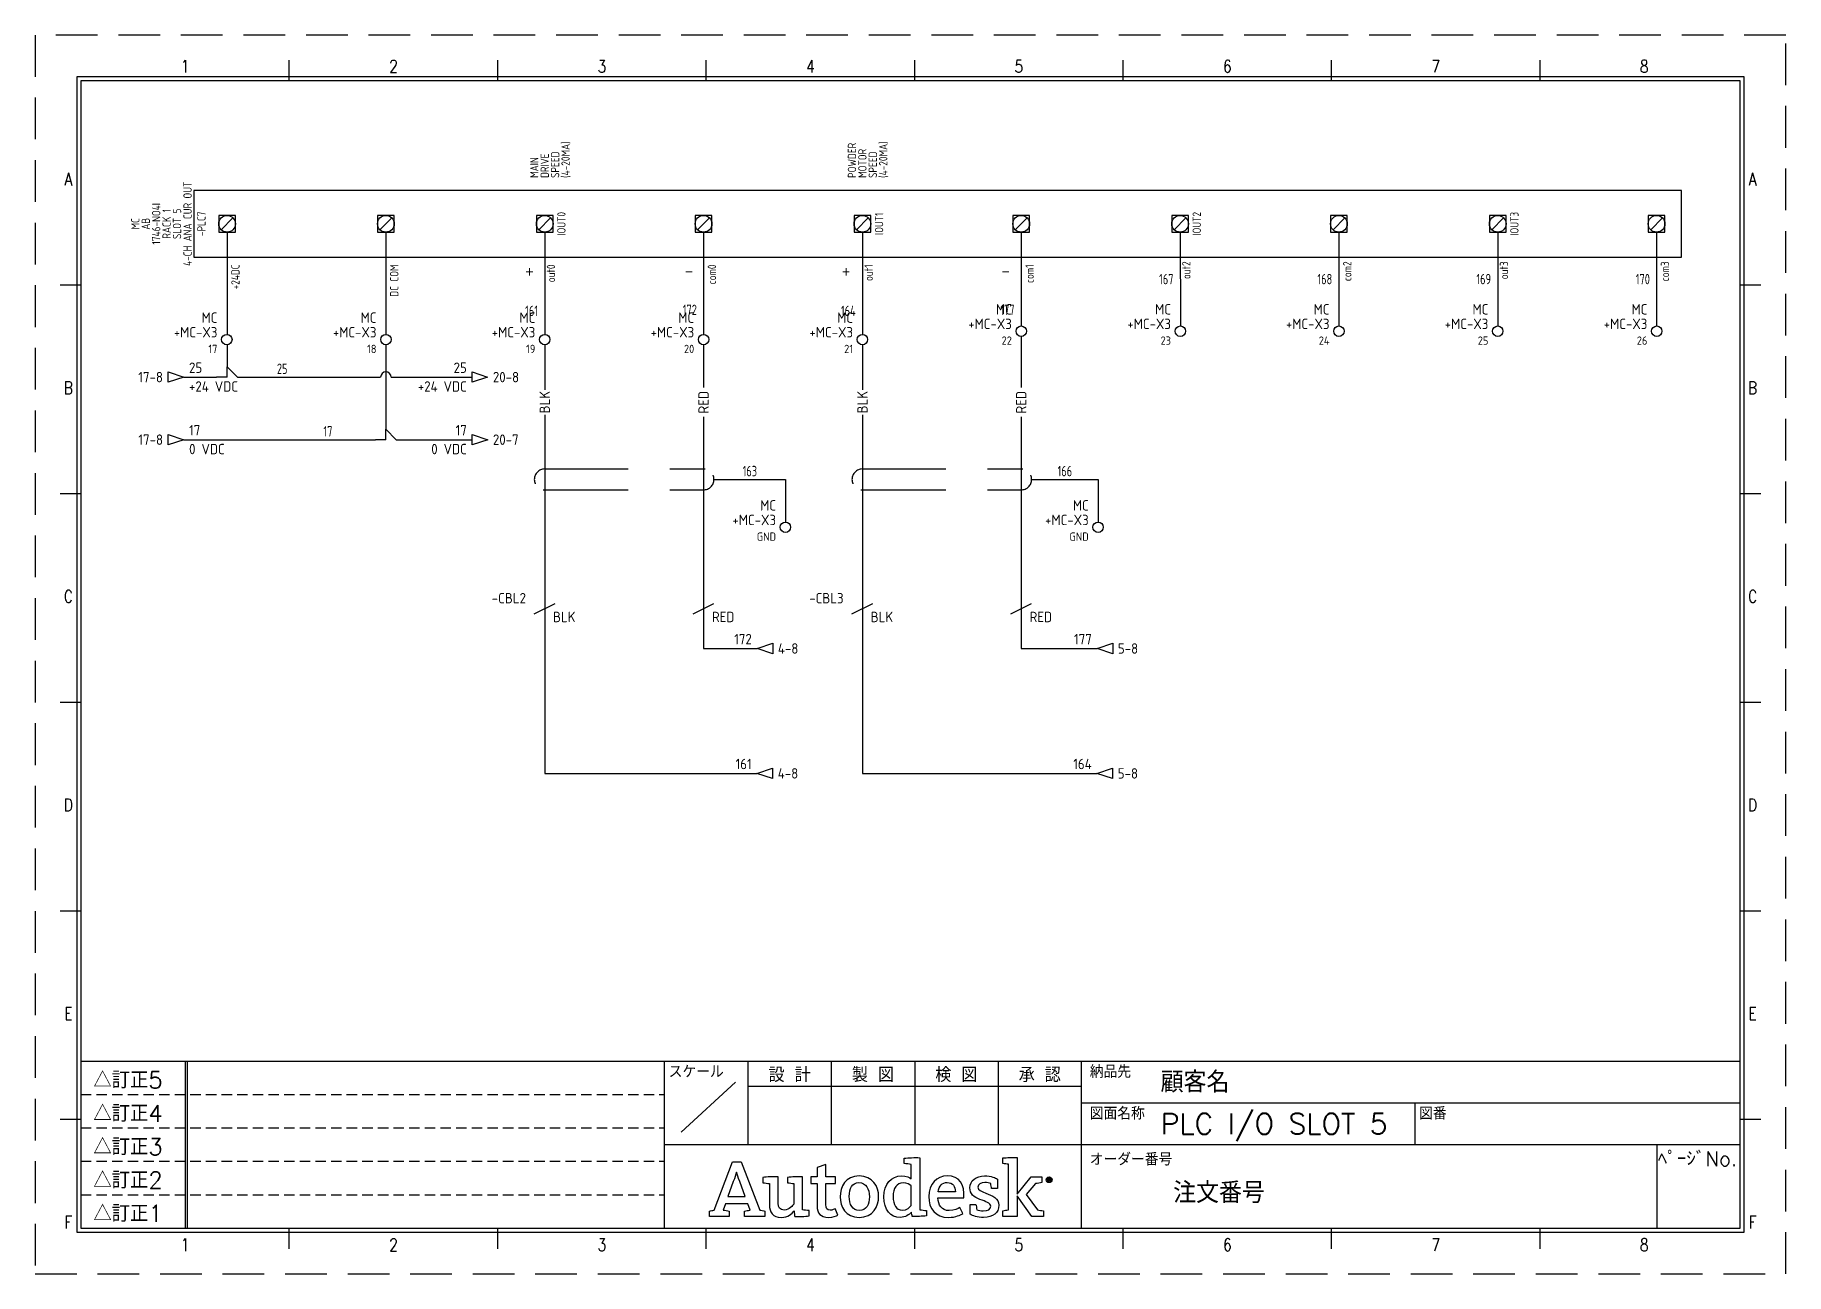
# Model space of a CAD drawing. Header units: millimetres. Extents: x 0 to 420, y 0 to 297.
import ezdxf
from ezdxf.enums import TextEntityAlignment as Align

# ---------------------------------------------------------------- set-up
doc = ezdxf.new("R2010")
doc.units = ezdxf.units.MM
doc.header["$LTSCALE"] = 10
for name, pattern in [('DASHED', [0.75, 0.5, -0.25]), ('DASHEDX2', [1.5, 1, -0.5]), ('HIDDEN', [0.375, 0.25, -0.125])]:
    doc.linetypes.add(name, pattern=pattern)
doc.layers.get('0').update_dxf_attribs({"linetype": 'CONTINUOUS'})
for name, color, linetype in [('BLK_1.0mm^2', 7, 'CONTINUOUS'), ('BLU_1.0mm^2', 5, 'CONTINUOUS'), ('COMMENT', 4, 'CONTINUOUS'), ('DESC', 150, 'CONTINUOUS'), ('GRN_1.0mm^2', 3, 'CONTINUOUS'), ('GRN_2.5mm^2', 3, 'CONTINUOUS'), ('GRY_0.5mm^2', 9, 'CONTINUOUS'), ('HIDDEN', 7, 'HIDDEN'), ('LAYER_1', 160, 'CONTINUOUS'), ('LINK', 9, 'DASHED'), ('LOC', 8, 'CONTINUOUS'), ('MISC', 7, 'CONTINUOUS'), ('RED_1.0mm^2', 1, 'CONTINUOUS'), ('SYMS', 7, 'CONTINUOUS'), ('TAGS', 150, 'CONTINUOUS'), ('TERMS', 123, 'CONTINUOUS'), ('TITLE', 4, 'CONTINUOUS'), ('WIRENO', 72, 'CONTINUOUS'), ('WIREREF', 52, 'CONTINUOUS'), ('WIREREF_DEST', 52, 'CONTINUOUS'), ('XREF', 7, 'CONTINUOUS'), ('ZUWAKU', 7, 'CONTINUOUS')]:
    doc.layers.add(name, color=color, linetype=linetype)
doc.styles.get("Standard").update_dxf_attribs({"font": 'romans', "width": 0.8, "bigfont": 'extfont'})
doc.styles.add('WD_IEC', font='isocp2.shx', dxfattribs={"width": 0.9, "height": 4, "bigfont": 'extfont2.shx'})

msp = doc.modelspace()

# ---------------------------------------------------------------- texts
at = {"layer": 'SYMS', "ltscale": 4}
for s, p in [('+', (117.5, 239.38)), ('-', (155.75, 239.38)), ('+', (193.44, 239.38)), ('-', (231.69, 239.38))]:
    msp.add_text(s, height=2, dxfattribs=at).set_placement(p)

# ---------------------------------------------------------------- blocks, each defined once
blk = doc.blocks.new('JIS_tblock_a3(L)')
at = {"layer": 'HIDDEN'}
for p, q in [((-398, 32), (-258, 32)), ((-398, 24), (-258, 24)), ((-398, 16), (-258, 16)), ((-398, 8), (-258, 8))]:
    blk.add_line(p, q, dxfattribs=at)
at = {"layer": 'ZUWAKU'}
for p, q in [((-398, 40), (0, 40)), ((-398, 40), (-398, 0)), ((-373, 40), (-373, 0)), ((-372.5, 40), (-372.5, 0)), ((-258, 0), (-258, 40)), ((-238, 40), (-238, 20)), ((-218, 40), (-218, 20)), ((-198, 40), (-198, 20)), ((-178, 40), (-178, 20)), ((-158, 0), (-158, 40)), ((0, 0), (0, 40)), ((-241, 35), (-254, 23)), ((-238, 34), (-158, 34)), ((-158, 30), (0, 30)), ((-78, 30), (-78, 20)), ((-258, 20), (-158, 20)), ((-158, 20), (0, 20)), ((-20, 20), (-20, 0)), ((-398, 0), (0, 0))]:
    blk.add_line(p, q, dxfattribs=at)
at = {"layer": 'TITLE'}
for tag, p, height in [('REVINFO51', (-370, 34), 3), ('ORDER2', (-139, 32.5), 5), ('REVINFO41', (-370, 26), 3), ('SCALE0', (-247.5, 23), 3), ('INFO1', (-139, 22.5), 5), ('REVINFO31', (-370, 18), 3), ('REVINFO21', (-370, 10), 3), ('ORDER1', (-136, 6), 5), ('REVINFO11', (-370, 2), 3)]:
    blk.add_attdef(tag, p, '', height=height, dxfattribs=at)
for tag, p in [('REVDATEY5', (-306, 34)), ('REVDATEM5', (-298, 34)), ('REVDATED5', (-290, 34)), ('REVDESIGN5', (-260, 34)), ('SCALE1', (-251, 29)), ('REVDATEY4', (-306, 26)), ('REVDATEM4', (-298, 26)), ('REVDATED4', (-290, 26)), ('REVDESIGN4', (-260, 26)), ('REVDATEY3', (-306, 18)), ('REVDATEM3', (-298, 18)), ('REVDATED3', (-290, 18)), ('REVDESIGN3', (-260, 18)), ('REVDATEY2', (-306, 10)), ('REVDATEM2', (-298, 10)), ('REVDATED2', (-290, 10)), ('REVDESIGN2', (-260, 10)), ('REVDATEY1', (-306, 2)), ('REVDATEM1', (-298, 2)), ('REVDATED1', (-290, 2)), ('REVDESIGN1', (-260, 2))]:
    blk.add_attdef(tag, text='', height=3, dxfattribs=at).set_placement(p, align=Align.RIGHT)
for tag, height, p in [('DESIGN1', 3, (-228, 27)), ('DESIGN2', 3, (-208, 27)), ('DESIGN3', 3, (-188, 27)), ('DESIGN4', 3, (-168, 27)), ('FILENAME0', 5, (-47.8, 25)), ('PAGE0', 3, (-10.3, 8.6))]:
    blk.add_attdef(tag, text='', height=height, dxfattribs=at).set_placement(p, align=Align.MIDDLE)
at = {"layer": 'TITLE', "flags": 1}
blk.add_attdef('LPAGE0', text='', height=3, dxfattribs=at).set_placement((-11, 3), align=Align.CENTER)
for tag, p in [('TYPE0', (-398, 0)), ('ORDER3', (-398, 0)), ('ORDER4', (-398, 0)), ('ORDER5', (-398, 0)), ('ORDER6', (-398, 0)), ('ORDER7', (-398, 0)), ('ORDER8', (-398, 0)), ('ORDER9', (-398, 0)), ('ORDER10', (-398, 0)), ('ORDER11', (-398, 0)), ('ORDER12', (-398, 0)), ('ORDER13', (-398, 0)), ('ORDER14', (-398, 0)), ('ORDER15', (-398, 0)), ('ORDER16', (-398, 0)), ('ORDER17', (-398, 0)), ('ORDER18', (-398, 0)), ('ORDER19', (-398, 0)), ('ORDER20', (-398, 0)), ('ORDER21', (-398, 0)), ('ORDER22', (-398, 0)), ('ORDER23', (-398, 0)), ('SCALETYPE0', (-398, 0)), ('DATEY1', (-398, 0)), ('DATEM1', (-398, 0)), ('DATED1', (-398, 0)), ('DATEY2', (-398, 0)), ('DATEM2', (-398, 0)), ('DATED2', (-398, 0)), ('BANNAME0', (-398, 0)), ('INFO3', (-398, 0)), ('INFO4', (-398, 0)), ('INFO5', (-398, 0)), ('INFO6', (-398, 0)), ('INFO7', (-398, 0)), ('INFO8', (-398, 0)), ('INFO9', (-398, 0)), ('INFO10', (-398, 0)), ('INFO11', (-398, 0)), ('INFO12', (-398, 0)), ('INFO13', (-398, 0)), ('INFO14', (-398, 0)), ('INFO15', (-398, 0)), ('INFO16', (-398, 0)), ('INFO17', (-398, 0)), ('INFO18', (-398, 0)), ('INFO19', (-398, 0)), ('INFO20', (-398, 0)), ('INFO21', (-398, 0)), ('INFO22', (-398, 0)), ('INFO23', (-398, 0)), ('INFO24', (-398, 0)), ('DATEY3', (-398, 0)), ('DATEM3', (-398, 0)), ('DATED3', (-398, 0)), ('DATEY4', (-398, 0)), ('DATEM4', (-398, 0)), ('DATED4', (-398, 0)), ('DATEY5', (-398, 0)), ('DATEM5', (-398, 0)), ('DATED5', (-398, 0)), ('DATEY6', (-398, 0)), ('DATEM6', (-398, 0)), ('DATED6', (-398, 0)), ('REFERENCETYPE0', (-398, 0)), ('INFO2', (-397.7, 0))]:
    blk.add_attdef(tag, p, '', height=3, dxfattribs=at)
at = {"layer": 'TITLE', "width": 0.8, "flags": 1}
for tag in ['REVINFO12', 'REVINFO13', 'REVINFO22', 'REVINFO23', 'REVINFO32', 'REVINFO33', 'REVINFO42', 'REVINFO43', 'REVINFO52', 'REVINFO53', 'REVINFO61', 'REVINFO62', 'REVINFO63', 'REVINFO71', 'REVINFO72', 'REVINFO73', 'REVINFO81', 'REVINFO82', 'REVINFO83', 'REVDESIGN6', 'REVDESIGN7', 'REVDESIGN8', 'REVDATEY6', 'REVDATEM6', 'REVDATED6', 'REVDATEY7', 'REVDATEM7', 'REVDATED7', 'REVDATEY8', 'REVDATEM8', 'REVDATED8']:
    blk.add_attdef(tag, (-398, 0), '', height=3, dxfattribs=at)
at = {"layer": 'TITLE', "flags": 1}
blk.add_attdef('PAPER0', text='', height=1, dxfattribs=at).set_placement((-3, -1), align=Align.TOP_RIGHT)
at = {"layer": 'ZUWAKU'}
for s, height, p in [('△訂正5', 4, (-395, 33.5)), ('スケール', 3, (-257, 36)), ('納品先', 3, (-156, 36)), ('△訂正4', 4, (-395, 25.5)), ('図面名称', 3, (-156, 26)), ('図番', 3, (-77, 26)), ('△訂正3', 4, (-395, 17.5)), ('オーダー番号', 3, (-156, 15)), ('△訂正2', 4, (-395, 9.5)), ('△訂正1', 4, (-395, 1.5))]:
    blk.add_text(s, height=height, dxfattribs=at).set_placement(p)
for s, p in [('設 計', (-228, 35)), ('製 図', (-208, 35)), ('検 図', (-188, 35)), ('承 認', (-168, 35)), ('ﾍﾟｰｼﾞNo.', (-10.23, 14.88))]:
    blk.add_text(s, height=3.5, dxfattribs=at).set_placement(p, align=Align.CENTER)
blk = doc.blocks.new('AI9-BLK2')
at = {"layer": 'LAYER_1', "color": 7}
blk.add_circle((0, 0), 2.03, dxfattribs=at)
blk.add_open_spline([(1.7, 0), (1.7, -1), (1, -1.8), (0, -1.8), (-1, -1.8), (-1.7, -1), (-1.7, 0), (-1.7, 1), (-1, 1.8), (0, 1.8), (1, 1.8), (1.7, 1), (1.7, 0)], degree=3, knots=[0, 0, 0, 0, 1, 1, 1, 2, 2, 2, 3, 3, 3, 4, 4, 4, 4], dxfattribs=at)
blk = doc.blocks.new('AI9-BLK1')
at = {"layer": 'LAYER_1', "color": 7}
for points, knots in [([(0.7, -1.1), (0.7, -1.1), (0.2, -0.4), (0.2, -0.4), (0.1, -0.2), (0, -0.2), (-0.1, -0.1), (0.3, 0), (0.5, 0.2), (0.5, 0.5), (0.5, 0.8), (0.3, 1.1), (-0.2, 1.1), (-0.2, 1.1), (-0.8, 1.1), (-0.8, 1.1), (-0.8, 1.1), (-0.8, -1.1), (-0.8, -1.1), (-0.8, -1.1), (-0.5, -1.1), (-0.5, -1.1), (-0.5, -1.1), (-0.5, -0.1), (-0.5, -0.1), (-0.4, -0.1), (-0.3, -0.2), (-0.2, -0.3), (-0.2, -0.3), (0.3, -1.1), (0.3, -1.1), (0.3, -1.1), (0.7, -1.1), (0.7, -1.1)], [0, 0, 0, 0, 1, 1, 1, 2, 2, 2, 3, 3, 3, 4, 4, 4, 5, 5, 5, 6, 6, 6, 7, 7, 7, 8, 8, 8, 9, 9, 9, 10, 10, 10, 11, 11, 11, 11]), ([(0.2, 0.5), (0.2, 0.2), (-0.1, 0.1), (-0.3, 0.1), (-0.3, 0.1), (-0.5, 0.1), (-0.5, 0.1), (-0.5, 0.1), (-0.5, 0.8), (-0.5, 0.8), (-0.5, 0.8), (-0.2, 0.8), (-0.2, 0.8), (0.1, 0.8), (0.2, 0.7), (0.2, 0.5)], [0, 0, 0, 0, 1, 1, 1, 2, 2, 2, 3, 3, 3, 4, 4, 4, 5, 5, 5, 5])]:
    blk.add_open_spline(points, degree=3, knots=knots, dxfattribs=at)
blk = doc.blocks.new('JIS_LOGO_BLOCK')
for points, knots in [([(12.07, 1.49), (12.07, 1.49), (7.57, 13.06), (7.57, 13.06), (7.57, 13.06), (5.51, 13.06), (5.51, 13.06), (5.51, 13.06), (1.1, 1.49), (1.1, 1.49), (0.75, 1.45), (0.31, 1.37), (0, 1.28), (0, 1.28), (0, 0), (0, 0), (0, 0), (4.71, 0), (4.71, 0), (4.71, 0), (4.71, 1.28), (4.71, 1.28), (4.26, 1.37), (3.73, 1.47), (3.25, 1.51), (3.25, 1.51), (3.8, 3.02), (3.8, 3.02), (3.8, 3.02), (9.18, 3.02), (9.18, 3.02), (9.18, 3.02), (9.74, 1.49), (9.74, 1.49), (9.26, 1.45), (8.84, 1.37), (8.4, 1.28), (8.4, 1.28), (8.4, 0), (8.4, 0), (8.4, 0), (13.27, 0), (13.27, 0), (13.27, 0), (13.27, 1.28), (13.27, 1.28), (12.99, 1.35), (12.34, 1.49), (12.07, 1.49)], [0, 0, 0, 0, 1, 1, 1, 2, 2, 2, 3, 3, 3, 4, 4, 4, 5, 5, 5, 6, 6, 6, 7, 7, 7, 8, 8, 8, 9, 9, 9, 10, 10, 10, 11, 11, 11, 12, 12, 12, 13, 13, 13, 14, 14, 14, 15, 15, 15, 16, 16, 16, 16]), ([(50.45, 1.6), (50.43, 1.84), (50.42, 2.1), (50.42, 2.37), (50.42, 2.37), (50.42, 14.08), (50.42, 14.08), (49.17, 14.14), (47.76, 14.07), (46.66, 13.95), (46.66, 13.95), (46.66, 12.67), (46.66, 12.67), (47.23, 12.63), (47.87, 12.55), (48.34, 12.48), (48.34, 12.48), (48.34, 12.48), (48.34, 12.48), (48.34, 12.48), (48.34, 8.98), (48.34, 8.98), (47.99, 9.28), (47.3, 9.73), (46.05, 9.73), (43.64, 9.73), (41.83, 7.75), (41.83, 4.73), (41.83, 1.55), (43.4, -0.24), (45.73, -0.24), (47.01, -0.24), (47.87, 0.37), (48.44, 1.06), (48.46, 0.73), (48.56, 0.22), (48.64, 0), (49.8, -0.06), (50.99, 0.02), (52.01, 0.14), (52.01, 0.14), (52.01, 1.41), (52.01, 1.41), (51.51, 1.45), (50.9, 1.53), (50.45, 1.6)], [0, 0, 0, 0, 1, 1, 1, 2, 2, 2, 3, 3, 3, 4, 4, 4, 5, 5, 5, 6, 6, 6, 7, 7, 7, 8, 8, 8, 9, 9, 9, 10, 10, 10, 11, 11, 11, 12, 12, 12, 13, 13, 13, 14, 14, 14, 15, 15, 15, 15]), ([(78.65, 1.57), (78.65, 1.57), (75.95, 5.22), (75.95, 5.22), (75.95, 5.22), (78.18, 7.89), (78.18, 7.89), (78.64, 7.93), (79.3, 8), (79.69, 8.1), (79.69, 8.1), (79.69, 9.49), (79.69, 9.49), (79.69, 9.49), (77.16, 9.49), (77.16, 9.49), (77.16, 9.49), (73.79, 5.35), (73.79, 5.35), (73.79, 5.35), (73.79, 14.12), (73.79, 14.12), (72.64, 14.18), (71.38, 14.12), (70.34, 14.02), (70.34, 14.02), (70.34, 12.67), (70.34, 12.67), (70.82, 12.63), (71.33, 12.56), (71.71, 12.5), (71.71, 12.5), (71.71, 1.55), (71.71, 1.55), (71.24, 1.51), (70.76, 1.44), (70.32, 1.36), (70.32, 1.36), (70.32, 0), (70.32, 0), (70.32, 0), (73.79, 0), (73.79, 0), (73.79, 0), (73.79, 4.96), (73.79, 4.96), (73.79, 4.96), (77.34, 0), (77.34, 0), (77.34, 0), (80.14, 0), (80.14, 0), (80.14, 0), (80.14, 1.31), (80.14, 1.31), (79.61, 1.43), (79.08, 1.51), (78.65, 1.57)], [0, 0, 0, 0, 1, 1, 1, 2, 2, 2, 3, 3, 3, 4, 4, 4, 5, 5, 5, 6, 6, 6, 7, 7, 7, 8, 8, 8, 9, 9, 9, 10, 10, 10, 11, 11, 11, 12, 12, 12, 13, 13, 13, 14, 14, 14, 15, 15, 15, 16, 16, 16, 17, 17, 17, 18, 18, 18, 19, 19, 19, 19]), ([(4.4, 4.74), (4.4, 4.74), (5.71, 8.34), (5.71, 8.34), (6.1, 9.42), (6.24, 9.89), (6.45, 10.59), (6.45, 10.59), (6.49, 10.59), (6.49, 10.59), (6.71, 9.91), (6.84, 9.44), (7.24, 8.34), (7.24, 8.34), (8.54, 4.74), (8.54, 4.74), (8.54, 4.74), (4.4, 4.74), (4.4, 4.74)], [0, 0, 0, 0, 1, 1, 1, 2, 2, 2, 3, 3, 3, 4, 4, 4, 5, 5, 5, 6, 6, 6, 6]), ([(20.45, -0.02), (20.4, 0.22), (20.3, 0.88), (20.28, 1.31), (19.81, 0.69), (18.83, -0.25), (17.22, -0.25), (15.16, -0.25), (14.39, 1.08), (14.39, 2.77), (14.39, 2.77), (14.39, 7.87), (14.39, 7.87), (13.92, 7.94), (13.29, 8.02), (12.8, 8.06), (12.8, 8.06), (12.8, 9.36), (12.8, 9.36), (13.82, 9.46), (15.22, 9.53), (16.47, 9.47), (16.47, 9.47), (16.47, 3.2), (16.47, 3.2), (16.47, 2.14), (16.85, 1.53), (17.92, 1.53), (19.12, 1.53), (20.02, 2.71), (20.22, 2.96), (20.22, 2.96), (20.22, 7.89), (20.22, 7.89), (19.81, 7.94), (19.22, 8.02), (18.73, 8.06), (18.73, 8.06), (18.73, 9.36), (18.73, 9.36), (19.75, 9.49), (21.1, 9.53), (22.3, 9.49), (22.3, 9.49), (22.3, 1.59), (22.3, 1.59), (22.75, 1.51), (23.36, 1.43), (23.87, 1.39), (23.87, 1.39), (23.87, 0.12), (23.87, 0.12), (22.87, 0), (21.59, -0.08), (20.45, -0.02)], [0, 0, 0, 0, 1, 1, 1, 2, 2, 2, 3, 3, 3, 4, 4, 4, 5, 5, 5, 6, 6, 6, 7, 7, 7, 8, 8, 8, 9, 9, 9, 10, 10, 10, 11, 11, 11, 12, 12, 12, 13, 13, 13, 14, 14, 14, 15, 15, 15, 16, 16, 16, 17, 17, 17, 18, 18, 18, 18]), ([(24.28, 7.91), (24.28, 7.91), (24.28, 9.49), (24.28, 9.49), (24.28, 9.49), (25.81, 9.49), (25.81, 9.49), (25.81, 9.49), (25.81, 11.77), (25.81, 11.77), (25.81, 11.77), (27.89, 12.43), (27.89, 12.43), (27.89, 12.43), (27.89, 9.49), (27.89, 9.49), (27.89, 9.49), (30.19, 9.49), (30.19, 9.49), (30.19, 9.49), (30.19, 7.91), (30.19, 7.91), (30.19, 7.91), (27.89, 7.91), (27.89, 7.91), (27.89, 7.91), (27.89, 2.86), (27.89, 2.86), (27.89, 1.92), (28.15, 1.49), (28.91, 1.49), (29.48, 1.49), (29.99, 1.77), (30.17, 1.88), (30.17, 1.88), (30.76, 0.31), (30.76, 0.31), (30.41, 0.12), (29.66, -0.24), (28.54, -0.24), (26.6, -0.24), (25.81, 0.82), (25.81, 2.53), (25.81, 2.53), (25.81, 7.91), (25.81, 7.91), (25.81, 7.91), (24.28, 7.91), (24.28, 7.91)], [0, 0, 0, 0, 1, 1, 1, 2, 2, 2, 3, 3, 3, 4, 4, 4, 5, 5, 5, 6, 6, 6, 7, 7, 7, 8, 8, 8, 9, 9, 9, 10, 10, 10, 11, 11, 11, 12, 12, 12, 13, 13, 13, 14, 14, 14, 15, 15, 15, 16, 16, 16, 16]), ([(35.92, -0.24), (32.64, -0.24), (31.33, 2.39), (31.33, 4.73), (31.33, 7.06), (32.6, 9.73), (35.88, 9.73), (39.14, 9.73), (40.57, 7.12), (40.57, 4.79), (40.57, 2.47), (39.18, -0.24), (35.92, -0.24)], [0, 0, 0, 0, 1, 1, 1, 2, 2, 2, 3, 3, 3, 4, 4, 4, 4]), ([(57.47, 1.39), (58.78, 1.39), (59.59, 1.88), (60.02, 2.14), (60.02, 2.14), (60.74, 0.71), (60.74, 0.71), (60.19, 0.37), (59.17, -0.24), (57.33, -0.24), (54.23, -0.24), (52.58, 1.88), (52.58, 4.81), (52.58, 7.71), (54.49, 9.73), (57.07, 9.73), (59.86, 9.73), (61.29, 7.71), (61, 4.43), (61, 4.43), (54.78, 4.43), (54.78, 4.43), (54.88, 2.71), (55.66, 1.39), (57.47, 1.39)], [0, 0, 0, 0, 1, 1, 1, 2, 2, 2, 3, 3, 3, 4, 4, 4, 5, 5, 5, 6, 6, 6, 7, 7, 7, 8, 8, 8, 8]), ([(66.3, 5.61), (65.23, 6.03), (64.39, 6.28), (64.39, 7.03), (64.39, 7.74), (65.1, 8.14), (66.04, 8.14), (66.57, 8.14), (67.08, 8.04), (67.47, 7.9), (67.52, 7.5), (67.57, 6.89), (67.66, 6.72), (67.66, 6.72), (69.04, 6.72), (69.04, 6.72), (69.04, 6.72), (69.04, 8.96), (69.04, 8.96), (68.66, 9.19), (67.59, 9.73), (65.96, 9.73), (63.94, 9.73), (62.47, 8.56), (62.47, 6.88), (62.47, 5.37), (63.41, 4.59), (64.85, 4.08), (66.31, 3.56), (67.46, 3.2), (67.46, 2.46), (67.46, 1.74), (66.85, 1.32), (65.63, 1.32), (65.13, 1.32), (64.51, 1.42), (64.13, 1.56), (64.07, 2.01), (63.98, 2.69), (63.88, 2.87), (63.88, 2.87), (62.51, 2.87), (62.51, 2.87), (62.51, 2.87), (62.51, 0.55), (62.51, 0.55), (62.51, 0.55), (62.51, 0.55), (62.51, 0.55), (63.11, 0.16), (64.28, -0.26), (65.76, -0.26), (68, -0.26), (69.42, 0.88), (69.42, 2.68), (69.42, 4.29), (67.84, 5.01), (66.3, 5.61)], [0, 0, 0, 0, 1, 1, 1, 2, 2, 2, 3, 3, 3, 4, 4, 4, 5, 5, 5, 6, 6, 6, 7, 7, 7, 8, 8, 8, 9, 9, 9, 10, 10, 10, 11, 11, 11, 12, 12, 12, 13, 13, 13, 14, 14, 14, 15, 15, 15, 16, 16, 16, 17, 17, 17, 18, 18, 18, 19, 19, 19, 19]), ([(35.84, 8.1), (34.15, 8.1), (33.53, 6.67), (33.53, 4.79), (33.53, 2.9), (34.25, 1.41), (35.94, 1.41), (37.65, 1.41), (38.35, 2.82), (38.35, 4.73), (38.35, 6.61), (37.55, 8.1), (35.84, 8.1)], [0, 0, 0, 0, 1, 1, 1, 2, 2, 2, 3, 3, 3, 4, 4, 4, 4]), ([(48.34, 2.61), (48.11, 2.3), (47.38, 1.49), (46.3, 1.49), (44.73, 1.49), (44.05, 2.79), (44.05, 4.75), (44.05, 6.73), (44.89, 8.04), (46.42, 8.04), (47.42, 8.04), (47.97, 7.65), (48.34, 7.32), (48.34, 7.32), (48.34, 2.61), (48.34, 2.61)], [0, 0, 0, 0, 1, 1, 1, 2, 2, 2, 3, 3, 3, 4, 4, 4, 5, 5, 5, 5]), ([(58.98, 5.92), (58.94, 7.12), (58.43, 8.14), (57.04, 8.14), (55.76, 8.14), (55.05, 7.28), (54.84, 5.92), (54.84, 5.92), (58.98, 5.92), (58.98, 5.92)], [0, 0, 0, 0, 1, 1, 1, 2, 2, 2, 3, 3, 3, 3])]:
    blk.add_open_spline(points, degree=3, knots=knots)
at = {"xscale": 0.342899999999986, "yscale": 0.342899999999986, "zscale": 0.342899999999986}
for name, p in [('AI9-BLK2', (81.46, 8.8)), ('AI9-BLK1', (81.53, 8.8))]:
    blk.add_blockref(name, p, dxfattribs=at)
blk = doc.blocks.new('PLCIO_4641')
at = {"layer": 'SYMS', "ltscale": 4}
for p, q in [((-16, 16), (-16, -16)), ((697.8, 16), (-16, 16)), ((697.8, -16), (697.8, 16)), ((-16, -16), (697.8, -16))]:
    blk.add_line(p, q, dxfattribs=at)
at = {"layer": 'SYMS'}
for p, q in [((-4, 4), (-4, -4)), ((4, 4), (-4, 4)), ((-2.83, -2.83), (2.83, 2.83)), ((4, -4), (4, 4)), ((72.2, 4), (72.2, -4)), ((80.2, 4), (72.2, 4)), ((73.37, -2.83), (79.03, 2.83)), ((80.2, -4), (80.2, 4)), ((148.4, 4), (148.4, -4)), ((156.4, 4), (148.4, 4)), ((149.57, -2.83), (155.23, 2.83)), ((156.4, -4), (156.4, 4)), ((224.6, 4), (224.6, -4)), ((232.6, 4), (224.6, 4)), ((225.77, -2.83), (231.43, 2.83)), ((232.6, -4), (232.6, 4)), ((300.8, 4), (300.8, -4)), ((308.8, 4), (300.8, 4)), ((301.97, -2.83), (307.63, 2.83)), ((308.8, -4), (308.8, 4)), ((377, 4), (377, -4)), ((385, 4), (377, 4)), ((378.17, -2.83), (383.83, 2.83)), ((385, -4), (385, 4)), ((453.2, 4), (453.2, -4)), ((461.2, 4), (453.2, 4)), ((454.37, -2.83), (460.03, 2.83)), ((461.2, -4), (461.2, 4)), ((529.4, 4), (529.4, -4)), ((537.4, 4), (529.4, 4)), ((530.57, -2.83), (536.23, 2.83)), ((537.4, -4), (537.4, 4)), ((605.6, 4), (605.6, -4)), ((613.6, 4), (605.6, 4)), ((606.77, -2.83), (612.43, 2.83)), ((613.6, -4), (613.6, 4)), ((681.8, 4), (681.8, -4)), ((689.8, 4), (681.8, 4)), ((682.97, -2.83), (688.63, 2.83)), ((689.8, -4), (689.8, 4)), ((-4, -4), (4, -4)), ((72.2, -4), (80.2, -4)), ((148.4, -4), (156.4, -4)), ((224.6, -4), (232.6, -4)), ((300.8, -4), (308.8, -4)), ((377, -4), (385, -4)), ((453.2, -4), (461.2, -4)), ((529.4, -4), (537.4, -4)), ((605.6, -4), (613.6, -4)), ((681.8, -4), (689.8, -4))]:
    blk.add_line(p, q, dxfattribs=at)
for centre in [(0, 0), (76.2, 0), (152.4, 0), (228.6, 0), (304.8, 0), (381, 0), (457.2, 0), (533.4, 0), (609.6, 0), (685.8, 0)]:
    blk.add_circle(centre, 4, dxfattribs=at)
at = {"layer": 'SYMS', "style": 'WD_IEC', "width": 0.9}
for tag, p in [('DESCA03', (149.4, 22)), ('DESCB03', (154.4, 22)), ('DESCC03', (159.4, 22)), ('DESCD03', (164.4, 22)), ('DESCE03', (169.4, 22)), ('DESCA05', (301.8, 22)), ('DESCB05', (306.8, 22)), ('DESCC05', (311.8, 22)), ('DESCD05', (316.8, 22)), ('DESCE05', (321.8, 22)), ('DESCA07', (454.2, 22)), ('DESCB07', (459.2, 22)), ('DESCC07', (464.2, 22)), ('DESCD07', (469.2, 22)), ('DESCE07', (474.2, 22)), ('DESCA09', (606.6, 22)), ('DESCB09', (611.6, 22)), ('DESCC09', (616.6, 22)), ('DESCD09', (621.6, 22)), ('DESCE09', (626.6, 22))]:
    blk.add_attdef(tag, p, '', height=4, rotation=90, dxfattribs=at)
at = {"layer": 'SYMS', "style": 'WD_IEC'}
for tag, width, p in [('INST', 0.8, (-47, 0)), ('LOC', 0.8, (-42, 0)), ('MFG', 0.8, (-37, 0)), ('CAT', 0.8, (-32, 0)), ('LINE1', 0.9, (-27, 0)), ('LINE2', 0.9, (-22, 0)), ('DESC', 0.9, (-16.95, 0)), ('TAG', 0.8, (-10.29, 0)), ('TERM01', 0.9, (-5, 0)), ('TERM02', 0.9, (70.2, 0)), ('TERM03', 0.9, (146.4, 0)), ('TERM04', 0.9, (222.6, 0)), ('TERM05', 0.9, (298.8, 0)), ('TERM06', 0.9, (375, 0)), ('TERM07', 0.9, (451.2, 0)), ('TERM08', 0.9, (527.4, 0)), ('TERM09', 0.9, (603.6, 0)), ('TERM10', 0.9, (679.8, 0))]:
    blk.add_attdef(tag, text='', height=4, rotation=90, dxfattribs=dict(at, width=width)).set_placement(p, align=Align.CENTER)
at = {"layer": 'SYMS', "style": 'WD_IEC', "width": 0.8}
for tag, p in [('TAGA03', (158.4, 0)), ('TAGA05', (310.8, 0)), ('TAGA07', (463.2, 0)), ('TAGA09', (615.6, 0))]:
    blk.add_attdef(tag, text='', height=4, rotation=90, dxfattribs=at).set_placement(p, align=Align.TOP_CENTER)
at = {"layer": 'SYMS', "linetype": 'Continuous', "style": 'WD_IEC', "width": 0.9, "flags": 9}
blk.add_attdef('ASSYCODE', text='', height=0.64, rotation=90, dxfattribs=at).set_placement((-34.28, -7.36), align=Align.CENTER)
at = {"layer": 'SYMS', "style": 'WD_IEC', "width": 0.9, "flags": 1}
for tag, p in [('X8TERM01', (0, -4)), ('X8TERM02', (76.2, -4)), ('X8TERM03', (152.4, -4)), ('X8TERM04', (228.6, -4)), ('X8TERM05', (304.8, -4)), ('X8TERM06', (381, -4)), ('X8TERM07', (457.2, -4)), ('X8TERM08', (533.4, -4)), ('X8TERM09', (609.6, -4)), ('X8TERM10', (685.8, -4))]:
    blk.add_attdef(tag, text='', height=0.64, rotation=90, dxfattribs=at).set_placement(p, align=Align.RIGHT)
at = {"layer": 'SYMS', "style": 'WD_IEC', "width": 0.9}
for tag, p in [('TERMDESC01', (2, -6)), ('TERMDESC02', (78.2, -6)), ('TERMDESC03', (153.4, -6)), ('TERMDESC04', (230.6, -6)), ('TERMDESC05', (305.8, -6)), ('TERMDESC06', (383, -6)), ('TERMDESC07', (458.2, -6)), ('TERMDESC08', (535.4, -6)), ('TERMDESC09', (610.6, -6)), ('TERMDESC10', (687.8, -6))]:
    blk.add_attdef(tag, text='', height=4, rotation=90, dxfattribs=at).set_placement(p, align=Align.TOP_RIGHT)
blk = doc.blocks.new('VW02')
for p, q in [((-2.5, -1.25), (2.5, 1.25)), ((0, 1.25), (0, -1.25))]:
    blk.add_line(p, q)
at = {"style": 'WD_IEC', "flags": 1}
for tag, height, p in [('INST', 2.5, (-4.5, 8.25)), ('LOC', 2.5, (-4.5, 4.75)), ('XREF', 2.7, (-4.5, -3.75)), ('DESC1', 2.5, (-4.5, -7.75)), ('DESC3', 2.5, (-4.5, -14.75)), ('DESC2', 2.5, (-4.5, -11.25))]:
    blk.add_attdef(tag, text='', height=height, dxfattribs=at).set_placement(p, align=Align.RIGHT)
at = {"style": 'WD_IEC'}
blk.add_attdef('TAG2', text='', height=2.5, dxfattribs=at).set_placement((-4.5, 1.25), align=Align.RIGHT)
at = {"style": 'WD_IEC', "flags": 1}
for tag, p, height in [('X4LINK', (-1, 0), 0.32), ('X2TERM01', (0, 1.25), 0.32), ('X1LINK', (1, 0), 0.32), ('X8TERM01', (0, -1.25), 0.32), ('FAMILY', (3.06, -11.76), 1)]:
    blk.add_attdef(tag, p, '', height=height, dxfattribs=at)
at = {"style": 'WD_IEC'}
blk.add_attdef('RATING1', text='', height=2.5, dxfattribs=at).set_placement((2, -2), align=Align.MIDDLE_LEFT)
blk = doc.blocks.new('VT0_LGENERIC')
at = {"style": 'WD_IEC'}
blk.add_attdef('COLOR', text='', height=2.5, rotation=90, dxfattribs=at).set_placement((0, 0), align=Align.MIDDLE_CENTER)
at = {"style": 'WD_IEC', "flags": 1}
for tag, p, height in [('X2TERM01', (0, 4), 0.16), ('X2_TINY_DOT_DONT_REMOVE', (0, 4), 0.0001), ('X8TERM01', (0, -4), 0.16), ('X8_TINY_DOT_DONT_REMOVE', (0, -4), 0.0001)]:
    blk.add_attdef(tag, p, '', height=height, rotation=90, dxfattribs=at)
blk = doc.blocks.new('HA1S1')
blk.add_lwpolyline([(0, 1.25), (3.75, 0), (0, -1.25)], close=True)
at = {"style": 'WD_IEC'}
for tag, height, flags, p in [('WIRENO', 2.5, 8, (-1.25, 1)), ('SIGCODE', 1, 1, (5, 1.8))]:
    blk.add_attdef(tag, text='', height=height, dxfattribs=dict(at, flags=flags)).set_placement(p, align=Align.RIGHT)
at = {"style": 'WD_IEC', "flags": 1}
blk.add_attdef('X4TERM01', (0, 0), '', height=0.32, dxfattribs=at)
at = {"style": 'WD_IEC'}
blk.add_attdef('XREF', text='', height=2.5, dxfattribs=at).set_placement((5, 0), align=Align.MIDDLE_LEFT)
blk.add_attdef('DESC1', text='', height=2.5, dxfattribs=at).set_placement((-1.25, -1), align=Align.TOP_RIGHT)
blk = doc.blocks.new('VW01')
for p, q in [((-2.5, -1.25), (2.5, 1.25)), ((0, 1.25), (0, -1.25))]:
    blk.add_line(p, q)
at = {"style": 'WD_IEC', "flags": 1}
for tag, height, p in [('INST', 2.5, (-4.5, 8.25)), ('LOC', 2.5, (-4.5, 4.75)), ('XREF', 2.7, (-4.5, -3.75)), ('DESC1', 2.5, (-4.5, -7.75)), ('DESC3', 2.5, (-4.5, -14.75)), ('DESC2', 2.5, (-4.5, -11.25))]:
    blk.add_attdef(tag, text='', height=height, dxfattribs=at).set_placement(p, align=Align.RIGHT)
at = {"style": 'WD_IEC'}
blk.add_attdef('TAG1', text='', height=2.5, dxfattribs=at).set_placement((-4.5, 1.25), align=Align.RIGHT)
at = {"style": 'WD_IEC', "flags": 1}
for tag, p, height in [('X4LINK', (-1, 0), 0.32), ('X2TERM01', (0, 1.25), 0.32), ('X1LINK', (1, 0), 0.32), ('X8TERM01', (0, -1.25), 0.32), ('MFG', (3.06, -7.26), 1), ('CAT', (3.06, -8.76), 1), ('ASSYCODE', (3.06, -10.26), 1), ('FAMILY', (3.06, -11.76), 1), ('CATDESC', (3.06, -13.26), 1)]:
    blk.add_attdef(tag, p, '', height=height, dxfattribs=at)
at = {"style": 'WD_IEC'}
blk.add_attdef('RATING1', text='', height=2.5, dxfattribs=at).set_placement((2, -2), align=Align.MIDDLE_LEFT)
blk = doc.blocks.new('VS0_11')
blk.add_line((0, 1.25), (0, -1.25))
at = {"linetype": 'DASHED'}
blk.add_arc((0, 0), 2.5, 90, 270, dxfattribs=at)
at = {"style": 'WD_IEC', "flags": 1}
for tag, p in [('X1LINKR', (0, 2.5)), ('X2TERM01', (0, 1.25)), ('X8TERM01', (0, -1.25)), ('X1LINKL', (0, -2.5))]:
    blk.add_attdef(tag, p, '', height=0.32, dxfattribs=at)
blk = doc.blocks.new('VS0_21')
blk.add_line((0, 1.25), (0, -1.25))
at = {"linetype": 'DASHED'}
blk.add_arc((0, 0), 2.5, 270, 90, dxfattribs=at)
at = {"style": 'WD_IEC', "flags": 1}
blk.add_attdef('X1TERMDESC02', text='', height=2, rotation=90, dxfattribs=at).set_placement((3.76, 0.25), align=Align.TOP_LEFT)
for tag, p in [('WD_NOTJUMPERED', (2.5, 1.79)), ('X1TERM02', (2.5, 0))]:
    blk.add_attdef(tag, p, '', height=0.32, rotation=90, dxfattribs=at)
for tag, p in [('X4LINKR', (0, 2.5)), ('X2TERM01', (0, 1.25)), ('X8TERM01', (0, -1.25)), ('X4LINKL', (0, -2.5))]:
    blk.add_attdef(tag, p, '', height=0.32, dxfattribs=at)
blk = doc.blocks.new('HA1D3')
blk.add_lwpolyline([(0, 0), (-3.75, -1.25), (-3.75, 1.25)], close=True)
at = {"style": 'WD_IEC'}
blk.add_attdef('XREF', text='', height=2.5, dxfattribs=at).set_placement((-5, 0), align=Align.MIDDLE_RIGHT)
at = {"style": 'WD_IEC', "flags": 1}
blk.add_attdef('SIGCODE', text='', height=1, dxfattribs=at).set_placement((-2.5, 1.8), align=Align.RIGHT)
at = {"style": 'WD_IEC'}
for tag, p, height, flags in [('X1TERM01', (0, 0), 0.32, 1), ('WIRENO', (1.25, 1), 2.5, 8)]:
    blk.add_attdef(tag, p, '', height=height, dxfattribs=dict(at, flags=flags))
blk.add_attdef('DESC1', text='', height=2.5, dxfattribs=at).set_placement((1.25, -1), align=Align.TOP_LEFT)
blk = doc.blocks.new('WD_WNV')
at = {"linetype": 'Continuous', "style": 'WD_IEC', "width": 0.8}
blk.add_attdef('WIRENO', text='', height=2.5, dxfattribs=at).set_placement((-1.6, 0), align=Align.MIDDLE_RIGHT)
at = {"style": 'WD_IEC', "flags": 1}
for tag, p in [('W08USER', (-1, 0.375)), ('W04USER', (-1, 0.875)), ('W05USER', (-1, 0.75)), ('W09USER', (-1, 0.25)), ('W03USER', (-1, 1)), ('W06USER', (-1, 0.625)), ('W07USER', (-1, 0.5)), ('W02USER', (-1, 1.125)), ('W01USER', (-1, 1.25)), ('W10USER', (-1, 0.125))]:
    blk.add_attdef(tag, text='', height=0.08, dxfattribs=at).set_placement(p, align=Align.CENTER)
blk = doc.blocks.new('WD_WNH')
at = {"linetype": 'Continuous', "style": 'WD_IEC', "width": 0.8}
blk.add_attdef('WIRENO', text='', height=2.5, dxfattribs=at).set_placement((0, 0.75), align=Align.CENTER)
at = {"style": 'WD_IEC', "flags": 1}
for tag, p in [('W08USER', (0, 0.375)), ('W04USER', (0, 0.875)), ('W05USER', (0, 0.75)), ('W09USER', (0, 0.25)), ('W03USER', (0, 1)), ('W06USER', (0, 0.625)), ('W07USER', (0, 0.5)), ('W02USER', (0, 1.125)), ('W01USER', (0, 1.25)), ('W10USER', (0, 0.125))]:
    blk.add_attdef(tag, text='', height=0.08, dxfattribs=at).set_placement(p, align=Align.CENTER)
blk = doc.blocks.new('HA1D1')
blk.add_lwpolyline([(0, 0), (3.75, 1.25), (3.75, -1.25)], close=True)
at = {"style": 'WD_IEC'}
for tag, height, flags, p in [('WIRENO', 2.5, 8, (-1.25, 1)), ('SIGCODE', 1, 1, (5, 1.8))]:
    blk.add_attdef(tag, text='', height=height, dxfattribs=dict(at, flags=flags)).set_placement(p, align=Align.RIGHT)
at = {"style": 'WD_IEC', "flags": 1}
blk.add_attdef('X4TERM01', (0, 0), '', height=0.32, dxfattribs=at)
at = {"style": 'WD_IEC'}
blk.add_attdef('XREF', text='', height=2.5, dxfattribs=at).set_placement((5, 0), align=Align.MIDDLE_LEFT)
blk.add_attdef('DESC1', text='', height=2.5, dxfattribs=at).set_placement((-1.25, -1), align=Align.TOP_RIGHT)
blk = doc.blocks.new('JIS_border_a3(L)')
at = {"layer": 'ZUWAKU', "color": 5, "linetype": 'DASHEDX2'}
for p, q in [((420, 297), (0, 297)), ((0, 297), (0, 0)), ((420, 0), (420, 297)), ((0, 0), (420, 0))]:
    blk.add_line(p, q, dxfattribs=at)
at = {"layer": 'ZUWAKU'}
for p, q in [((61, 286), (61, 291)), ((111, 286), (111, 291)), ((161, 286), (161, 291)), ((211, 286), (211, 291)), ((261, 286), (261, 291)), ((311, 286), (311, 291)), ((361, 286), (361, 291)), ((11, 237), (6, 237)), ((414, 237), (409, 237)), ((11, 187), (6, 187)), ((414, 187), (409, 187)), ((11, 137), (6, 137)), ((414, 137), (409, 137)), ((11, 87), (6, 87)), ((414, 87), (409, 87)), ((11, 37), (6, 37)), ((414, 37), (409, 37)), ((61, 6), (61, 11)), ((111, 6), (111, 11)), ((161, 6), (161, 11)), ((211, 6), (211, 11)), ((261, 6), (261, 11)), ((311, 6), (311, 11)), ((361, 6), (361, 11))]:
    blk.add_line(p, q, dxfattribs=at)
at = {"layer": 'ZUWAKU', "color": 5}
for p, q in [((10, 287), (10, 10)), ((410, 287), (10, 287)), ((11, 286), (11, 11)), ((409, 286), (11, 286)), ((409, 11), (409, 286)), ((410, 10), (410, 287)), ((10, 10), (410, 10)), ((11, 11), (409, 11))]:
    blk.add_line(p, q, dxfattribs=at)
at = {"layer": 'COMMENT', "width": 0.8}
for s, p in [('1', (36, 289.5)), ('2', (86, 289.5)), ('3', (136, 289.5)), ('4', (186, 289.5)), ('5', (236, 289.5)), ('6', (286, 289.5)), ('7', (336, 289.5)), ('8', (386, 289.5)), ('A', (8, 262.43)), ('A', (412, 262.43)), ('B', (8, 212.43)), ('B', (412, 212.43)), ('C', (8, 162.43)), ('C', (412, 162.43)), ('D', (8, 112.43)), ('D', (412, 112.43)), ('E', (8, 62.43)), ('E', (412, 62.43)), ('F', (8, 12.43)), ('F', (412, 12.43)), ('1', (36, 7)), ('2', (86, 7)), ('3', (136, 7)), ('4', (186, 7)), ('5', (236, 7)), ('6', (286, 7)), ('7', (336, 7)), ('8', (386, 7))]:
    blk.add_text(s, height=3, dxfattribs=at).set_placement(p, align=Align.MIDDLE)
blk = doc.blocks.new('VT0002')
blk.add_circle((0, 0), 1.25)
at = {"style": 'WD_IEC'}
for tag, p in [('INST', (-2.25, 7.5)), ('LOC', (-2.25, 4))]:
    blk.add_attdef(tag, text='', height=2.5, dxfattribs=at).set_placement(p, align=Align.RIGHT)
at = {"style": 'WD_IEC', "flags": 1}
for tag, p, height in [('ASSYCODE', (2.75, 10.75), 1), ('CATDESC', (2.75, 9.25), 1), ('MFG', (2.75, 7.25), 1.5), ('CAT', (2.75, 4.75), 1.5), ('X4TERM01', (-1.25, 0), 0.32), ('X4PIN01', (-1.25, 1), 0.4), ('X4TERMDESC01', (-1.25, 0.5), 0.4), ('X2TERM01', (0, 1.25), 0.32), ('X2PIN01', (0, 2.25), 0.4), ('X2TERMDESC01', (0, 1.75), 0.4), ('X8PIN01', (0, -0.25), 0.4), ('X1TERM01', (1.25, 0), 0.32), ('X1PIN01', (1.25, 1), 0.4), ('X1TERMDESC01', (1.25, 0.5), 0.4), ('X8TERM01', (0, -1.25), 0.32), ('X8TERMDESC01', (0, -0.75), 0.4), ('STRIPSEQ', (0, -3), 0.4), ('LINKTERM', (0, -2), 0.4)]:
    blk.add_attdef(tag, p, '', height=height, dxfattribs=at)
at = {"style": 'WD_IEC', "flags": 8}
for tag, height, p in [('TAGSTRIP', 2.5, (-2.25, 0.5)), ('TERM01', 2, (-2.25, -3.25))]:
    blk.add_attdef(tag, text='', height=height, dxfattribs=at).set_placement(p, align=Align.RIGHT)
blk = doc.blocks.new('HT0_124')
for p, q in [((0, 0), (-2.5, 0)), ((0, 0), (0, 2.5)), ((0, 2.5), (2.5, 0))]:
    blk.add_line(p, q)
at = {"style": 'WD_IEC', "flags": 1}
for tag, p in [('X4TERM01', (-2.5, 0)), ('X2TERM01', (0, 2.5)), ('WDWSEQ', (1.6, 1.48)), ('X1TERM01', (2.5, 0))]:
    blk.add_attdef(tag, p, '', height=0.4, dxfattribs=at)

# ---------------------------------------------------------------- linework, layer by layer
at = {"layer": 'BLK_1.0mm^2', "ltscale": 4}
for p, q in [((122.26, 249.75), (122.26, 225.25)), ((198.46, 249.75), (198.47, 225.25)), ((122.26, 222.75), (122.26, 211.98)), ((198.46, 222.75), (198.47, 211.98)), ((122.26, 205.97), (122.26, 191.72)), ((198.47, 205.97), (198.46, 191.72)), ((122.26, 189.22), (122.26, 160.75)), ((198.46, 189.22), (198.46, 160.75)), ((122.26, 158.25), (122.26, 120)), ((198.46, 158.25), (198.46, 120)), ((122.26, 120), (173.16, 120)), ((198.46, 120), (254.72, 120))]:
    msp.add_line(p, q, dxfattribs=at)
at = {"layer": 'BLU_1.0mm^2', "ltscale": 4}
for p, q in [((46.06, 249.75), (46.06, 225.25)), ((46.06, 222.75), (46.06, 217.5)), ((35.69, 215), (43.56, 215)), ((48.56, 215), (82.9, 215)), ((85.44, 215), (104.82, 215))]:
    msp.add_line(p, q, dxfattribs=at)
msp.add_arc((84.17, 215), 1.27, 0, 180, dxfattribs=at)
at = {"layer": 'GRN_1.0mm^2', "ltscale": 4}
for p, q in [((84.16, 249.75), (84.16, 225.25)), ((84.16, 222.75), (84.16, 202.5))]:
    msp.add_line(p, q, dxfattribs=at)
at = {"layer": 'GRN_2.5mm^2'}
for p, q in [((35.71, 200), (81.66, 200)), ((86.66, 200), (104.83, 200))]:
    msp.add_line(p, q, dxfattribs=at)
at = {"layer": 'GRN_2.5mm^2', "ltscale": 4}
for p, q in [((162.86, 190.47), (180.05, 190.47)), ((180.05, 190.47), (180.05, 180.25)), ((239.06, 190.47), (255, 190.47)), ((255, 190.47), (255, 180.25))]:
    msp.add_line(p, q, dxfattribs=at)
at = {"layer": 'GRY_0.5mm^2', "ltscale": 4}
for p, q in [((274.66, 249.75), (274.73, 227.25)), ((312.76, 249.75), (312.76, 227.25)), ((350.86, 249.75), (350.86, 227.25)), ((388.96, 249.75), (388.96, 227.25))]:
    msp.add_line(p, q, dxfattribs=at)
at = {"layer": 'LINK', "ltscale": 4}
for points in [[(122.26, 192.97), (160.36, 192.97)], [(198.46, 192.97), (236.56, 192.97)], [(122.26, 187.97), (160.36, 187.97)], [(198.46, 187.97), (236.56, 187.97)]]:
    msp.add_lwpolyline(points, dxfattribs=at)
at = {"layer": 'RED_1.0mm^2', "ltscale": 4}
for p, q in [((160.36, 249.75), (160.37, 225.25)), ((236.56, 249.75), (236.56, 227.25)), ((160.36, 222.75), (160.37, 212.47)), ((236.56, 224.75), (236.56, 212.47)), ((160.37, 205.47), (160.36, 191.72)), ((236.56, 205.47), (236.56, 191.72)), ((160.36, 189.22), (160.36, 160.75)), ((236.56, 189.22), (236.56, 160.75)), ((160.36, 158.25), (160.36, 149.94)), ((236.56, 158.25), (236.56, 149.94)), ((160.36, 149.94), (173.19, 149.94)), ((236.56, 149.94), (254.75, 149.94))]:
    msp.add_line(p, q, dxfattribs=at)

# ---------------------------------------------------------------- block references
for name, p in [('JIS_border_a3(L)', (0, 0)), ('JIS_LOGO_BLOCK', (161.79, 13.79))]:
    msp.add_blockref(name, p)
msp.add_blockref('JIS_tblock_a3(L)', (409, 11)).add_auto_attribs({'ORDER1': '注文番号', 'ORDER2': '顧客名', 'INFO1': 'PLC I/O SLOT 5'})
at = {"layer": 'BLU_1.0mm^2'}
msp.add_blockref('HT0_124', (46.06, 215), dxfattribs=at)
at = {"layer": 'GRN_2.5mm^2'}
msp.add_blockref('HT0_124', (84.16, 200), dxfattribs=at)
at = {"layer": 'SYMS', "ltscale": 4}
ref = msp.add_blockref('PLCIO_4641', (46.06, 251.75), dxfattribs=dict(at, xscale=0.5, yscale=0.5, zscale=0.5))
ref.add_attrib('TERMDESC01', '+24DC', dxfattribs={"layer": 'TERMS', "height": 2, "rotation": 90, "style": 'WD_IEC', "width": 0.9}).set_placement((47.06, 242), align=Align.TOP_RIGHT)
ref.add_attrib('LINE1', 'RACK 1', dxfattribs={"layer": 'MISC', "height": 2, "rotation": 90, "style": 'WD_IEC', "width": 0.9}).set_placement((32.56, 251.75), align=Align.CENTER)
ref.add_attrib('LINE2', 'SLOT 5', dxfattribs={"layer": 'MISC', "height": 2, "rotation": 90, "style": 'WD_IEC', "width": 0.9}).set_placement((35.06, 251.75), align=Align.CENTER)
ref.add_attrib('MFG', 'AB', dxfattribs={"layer": 'MISC', "height": 2, "rotation": 90, "style": 'WD_IEC', "width": 0.9}).set_placement((27.56, 251.75), align=Align.CENTER)
ref.add_attrib('LOC', 'MC', dxfattribs={"layer": 'LOC', "height": 2, "rotation": 90, "style": 'WD_IEC', "width": 0.9}).set_placement((25.06, 251.75), align=Align.CENTER)
ref.add_attrib('CAT', '1746-NO4I', dxfattribs={"layer": 'MISC', "height": 2, "rotation": 90, "style": 'WD_IEC', "width": 0.9}).set_placement((30.06, 251.75), align=Align.CENTER)
ref.add_attrib('DESC', '4-CH ANA CUR OUT', dxfattribs={"layer": 'DESC', "height": 2, "rotation": 90, "style": 'WD_IEC', "width": 0.9}).set_placement((37.59, 251.75), align=Align.CENTER)
ref.add_attrib('TAG', '-PLC7', dxfattribs={"layer": 'TAGS', "height": 2, "rotation": 90, "style": 'WD_IEC', "width": 0.9}).set_placement((40.92, 251.75), align=Align.CENTER)
ref.add_attrib('TERMDESC02', 'DC COM', dxfattribs={"layer": 'TERMS', "height": 2, "rotation": 90, "style": 'WD_IEC', "width": 0.9}).set_placement((85.16, 242), align=Align.TOP_RIGHT)
ref.add_attrib('TAGA03', 'IOUT0', dxfattribs={"layer": 'TAGS', "height": 2, "rotation": 90, "style": 'WD_IEC', "width": 0.9}).set_placement((125.26, 251.75), align=Align.TOP_CENTER)
ref.add_attrib('DESCA03', 'MAIN', (120.76, 262.75), dxfattribs={"layer": 'DESC', "height": 2, "rotation": 90, "style": 'WD_IEC', "width": 0.9})
ref.add_attrib('DESCB03', 'DRIVE', (123.26, 262.75), dxfattribs={"layer": 'DESC', "height": 2, "rotation": 90, "style": 'WD_IEC', "width": 0.9})
ref.add_attrib('TERMDESC03', 'out0', dxfattribs={"layer": 'TERMS', "height": 2, "rotation": 90, "style": 'WD_IEC', "width": 0.9}).set_placement((122.76, 242), align=Align.TOP_RIGHT)
ref.add_attrib('DESCC03', 'SPEED', (125.76, 262.75), dxfattribs={"layer": 'DESC', "height": 2, "rotation": 90, "style": 'WD_IEC', "width": 0.9})
ref.add_attrib('DESCD03', '(4-20MA)', (128.26, 262.75), dxfattribs={"layer": 'DESC', "height": 2, "rotation": 90, "style": 'WD_IEC', "width": 0.9})
ref.add_attrib('TERMDESC04', 'com0', dxfattribs={"layer": 'TERMS', "height": 2, "rotation": 90, "style": 'WD_IEC', "width": 0.9}).set_placement((161.36, 242), align=Align.TOP_RIGHT)
ref.add_attrib('TAGA05', 'IOUT1', dxfattribs={"layer": 'TAGS', "height": 2, "rotation": 90, "style": 'WD_IEC', "width": 0.9}).set_placement((201.46, 251.75), align=Align.TOP_CENTER)
ref.add_attrib('DESCA05', 'POWDER', (196.96, 262.75), dxfattribs={"layer": 'DESC', "height": 2, "rotation": 90, "style": 'WD_IEC', "width": 0.9})
ref.add_attrib('DESCB05', 'MOTOR', (199.46, 262.75), dxfattribs={"layer": 'DESC', "height": 2, "rotation": 90, "style": 'WD_IEC', "width": 0.9})
ref.add_attrib('TERMDESC05', 'out1', dxfattribs={"layer": 'TERMS', "height": 2, "rotation": 90, "style": 'WD_IEC', "width": 0.9}).set_placement((198.96, 242), align=Align.TOP_RIGHT)
ref.add_attrib('DESCC05', 'SPEED', (201.96, 262.75), dxfattribs={"layer": 'DESC', "height": 2, "rotation": 90, "style": 'WD_IEC', "width": 0.9})
ref.add_attrib('DESCD05', '(4-20MA)', (204.46, 262.75), dxfattribs={"layer": 'DESC', "height": 2, "rotation": 90, "style": 'WD_IEC', "width": 0.9})
ref.add_attrib('TERMDESC06', 'com1', dxfattribs={"layer": 'TERMS', "height": 2, "rotation": 90, "style": 'WD_IEC', "width": 0.9}).set_placement((237.56, 242), align=Align.TOP_RIGHT)
ref.add_attrib('TAGA07', 'IOUT2', dxfattribs={"layer": 'TAGS', "height": 2, "rotation": 90, "style": 'WD_IEC', "width": 0.9}).set_placement((277.66, 251.75), align=Align.TOP_CENTER)
ref.add_attrib('TERMDESC07', 'out2', dxfattribs={"layer": 'TERMS', "height": 2, "rotation": 90, "style": 'WD_IEC', "width": 0.9}).set_placement((275.16, 242.75), align=Align.TOP_RIGHT)
ref.add_attrib('TERMDESC08', 'com2', dxfattribs={"layer": 'TERMS', "height": 2, "rotation": 90, "style": 'WD_IEC', "width": 0.9}).set_placement((313.76, 242.75), align=Align.TOP_RIGHT)
ref.add_attrib('TAGA09', 'IOUT3', dxfattribs={"layer": 'TAGS', "height": 2, "rotation": 90, "style": 'WD_IEC', "width": 0.9}).set_placement((353.86, 251.75), align=Align.TOP_CENTER)
ref.add_attrib('TERMDESC09', 'out3', dxfattribs={"layer": 'TERMS', "height": 2, "rotation": 90, "style": 'WD_IEC', "width": 0.9}).set_placement((351.36, 242.75), align=Align.TOP_RIGHT)
ref.add_attrib('TERMDESC10', 'com3', dxfattribs={"layer": 'TERMS', "height": 2, "rotation": 90, "style": 'WD_IEC', "width": 0.9}).set_placement((389.96, 242.75), align=Align.TOP_RIGHT)
at = {"layer": 'SYMS'}
ref = msp.add_blockref('VT0002', (236.56, 226), dxfattribs=at)
ref.add_attrib('TAGSTRIP', '+MC-X3', dxfattribs={"layer": 'TAGS', "height": 2.5, "style": 'WD_IEC', "flags": 8}).set_placement((234.31, 226.5), align=Align.RIGHT)
ref.add_attrib('LOC', 'MC', dxfattribs={"layer": 'LOC', "height": 2.5, "style": 'WD_IEC'}).set_placement((234.31, 230), align=Align.RIGHT)
ref.add_attrib('TERM01', '22', dxfattribs={"layer": 'TERMS', "height": 2, "style": 'WD_IEC', "flags": 8}).set_placement((234.31, 222.75), align=Align.RIGHT)
ref = msp.add_blockref('VT0002', (274.73, 226), dxfattribs=at)
ref.add_attrib('TAGSTRIP', '+MC-X3', dxfattribs={"layer": 'TAGS', "height": 2.5, "style": 'WD_IEC', "flags": 8}).set_placement((272.48, 226.5), align=Align.RIGHT)
ref.add_attrib('LOC', 'MC', dxfattribs={"layer": 'LOC', "height": 2.5, "style": 'WD_IEC'}).set_placement((272.48, 230), align=Align.RIGHT)
ref.add_attrib('TERM01', '23', dxfattribs={"layer": 'TERMS', "height": 2, "style": 'WD_IEC', "flags": 8}).set_placement((272.48, 222.75), align=Align.RIGHT)
ref = msp.add_blockref('VT0002', (312.76, 226), dxfattribs=at)
ref.add_attrib('TAGSTRIP', '+MC-X3', dxfattribs={"layer": 'TAGS', "height": 2.5, "style": 'WD_IEC', "flags": 8}).set_placement((310.51, 226.5), align=Align.RIGHT)
ref.add_attrib('LOC', 'MC', dxfattribs={"layer": 'LOC', "height": 2.5, "style": 'WD_IEC'}).set_placement((310.51, 230), align=Align.RIGHT)
ref.add_attrib('TERM01', '24', dxfattribs={"layer": 'TERMS', "height": 2, "style": 'WD_IEC', "flags": 8}).set_placement((310.51, 222.75), align=Align.RIGHT)
ref = msp.add_blockref('VT0002', (350.86, 226), dxfattribs=at)
ref.add_attrib('TAGSTRIP', '+MC-X3', dxfattribs={"layer": 'TAGS', "height": 2.5, "style": 'WD_IEC', "flags": 8}).set_placement((348.61, 226.5), align=Align.RIGHT)
ref.add_attrib('LOC', 'MC', dxfattribs={"layer": 'LOC', "height": 2.5, "style": 'WD_IEC'}).set_placement((348.61, 230), align=Align.RIGHT)
ref.add_attrib('TERM01', '25', dxfattribs={"layer": 'TERMS', "height": 2, "style": 'WD_IEC', "flags": 8}).set_placement((348.61, 222.75), align=Align.RIGHT)
ref = msp.add_blockref('VT0002', (389, 226), dxfattribs=at)
ref.add_attrib('TAGSTRIP', '+MC-X3', dxfattribs={"layer": 'TAGS', "height": 2.5, "style": 'WD_IEC', "flags": 8}).set_placement((386.75, 226.5), align=Align.RIGHT)
ref.add_attrib('LOC', 'MC', dxfattribs={"layer": 'LOC', "height": 2.5, "style": 'WD_IEC'}).set_placement((386.75, 230), align=Align.RIGHT)
ref.add_attrib('TERM01', '26', dxfattribs={"layer": 'TERMS', "height": 2, "style": 'WD_IEC', "flags": 8}).set_placement((386.75, 222.75), align=Align.RIGHT)
ref = msp.add_blockref('VT0002', (46, 224), dxfattribs=at)
ref.add_attrib('TAGSTRIP', '+MC-X3', dxfattribs={"layer": 'TAGS', "height": 2.5, "style": 'WD_IEC', "flags": 8}).set_placement((43.75, 224.5), align=Align.RIGHT)
ref.add_attrib('LOC', 'MC', dxfattribs={"layer": 'LOC', "height": 2.5, "style": 'WD_IEC'}).set_placement((43.75, 228), align=Align.RIGHT)
ref.add_attrib('TERM01', '17', dxfattribs={"layer": 'TERMS', "height": 2, "style": 'WD_IEC', "flags": 8}).set_placement((43.75, 220.75), align=Align.RIGHT)
ref = msp.add_blockref('VT0002', (84.16, 224), dxfattribs=at)
ref.add_attrib('TAGSTRIP', '+MC-X3', dxfattribs={"layer": 'TAGS', "height": 2.5, "style": 'WD_IEC', "flags": 8}).set_placement((81.91, 224.5), align=Align.RIGHT)
ref.add_attrib('LOC', 'MC', dxfattribs={"layer": 'LOC', "height": 2.5, "style": 'WD_IEC'}).set_placement((81.91, 228), align=Align.RIGHT)
ref.add_attrib('TERM01', '18', dxfattribs={"layer": 'TERMS', "height": 2, "style": 'WD_IEC', "flags": 8}).set_placement((81.91, 220.75), align=Align.RIGHT)
ref = msp.add_blockref('VT0002', (122.26, 224), dxfattribs=at)
ref.add_attrib('TAGSTRIP', '+MC-X3', dxfattribs={"layer": 'TAGS', "height": 2.5, "style": 'WD_IEC', "flags": 8}).set_placement((120.01, 224.5), align=Align.RIGHT)
ref.add_attrib('LOC', 'MC', dxfattribs={"layer": 'LOC', "height": 2.5, "style": 'WD_IEC'}).set_placement((120.01, 228), align=Align.RIGHT)
ref.add_attrib('TERM01', '19', dxfattribs={"layer": 'TERMS', "height": 2, "style": 'WD_IEC', "flags": 8}).set_placement((120.01, 220.75), align=Align.RIGHT)
ref = msp.add_blockref('VT0002', (160.37, 224), dxfattribs=at)
ref.add_attrib('TAGSTRIP', '+MC-X3', dxfattribs={"layer": 'TAGS', "height": 2.5, "style": 'WD_IEC', "flags": 8}).set_placement((158.12, 224.5), align=Align.RIGHT)
ref.add_attrib('LOC', 'MC', dxfattribs={"layer": 'LOC', "height": 2.5, "style": 'WD_IEC'}).set_placement((158.12, 228), align=Align.RIGHT)
ref.add_attrib('TERM01', '20', dxfattribs={"layer": 'TERMS', "height": 2, "style": 'WD_IEC', "flags": 8}).set_placement((158.12, 220.75), align=Align.RIGHT)
ref = msp.add_blockref('VT0002', (198.47, 224), dxfattribs=at)
ref.add_attrib('TAGSTRIP', '+MC-X3', dxfattribs={"layer": 'TAGS', "height": 2.5, "style": 'WD_IEC', "flags": 8}).set_placement((196.22, 224.5), align=Align.RIGHT)
ref.add_attrib('LOC', 'MC', dxfattribs={"layer": 'LOC', "height": 2.5, "style": 'WD_IEC'}).set_placement((196.22, 228), align=Align.RIGHT)
ref.add_attrib('TERM01', '21', dxfattribs={"layer": 'TERMS', "height": 2, "style": 'WD_IEC', "flags": 8}).set_placement((196.22, 220.75), align=Align.RIGHT)
at = {"layer": 'SYMS', "ltscale": 4}
ref = msp.add_blockref('HA1D3', (35.69, 215), dxfattribs=at)
ref.add_attrib('WIRENO', '25', (36.94, 216), dxfattribs={"layer": 'WIREREF_DEST', "height": 2.5, "style": 'WD_IEC', "flags": 8})
ref.add_attrib('DESC1', '+24 VDC', dxfattribs={"layer": 'DESC', "height": 2.5, "style": 'WD_IEC'}).set_placement((36.94, 214), align=Align.TOP_LEFT)
ref.add_attrib('XREF', '17-8', dxfattribs={"layer": 'XREF', "height": 2.5, "style": 'WD_IEC'}).set_placement((30.69, 215), align=Align.MIDDLE_RIGHT)
ref = msp.add_blockref('HA1S1', (104.82, 215), dxfattribs=at)
ref.add_attrib('WIRENO', '25', dxfattribs={"layer": 'WIREREF', "height": 2.5, "style": 'WD_IEC', "flags": 8}).set_placement((103.57, 216), align=Align.RIGHT)
ref.add_attrib('DESC1', '+24 VDC', dxfattribs={"layer": 'DESC', "height": 2.5, "style": 'WD_IEC'}).set_placement((103.57, 214), align=Align.TOP_RIGHT)
ref.add_attrib('XREF', '20-8', dxfattribs={"layer": 'XREF', "height": 2.5, "style": 'WD_IEC'}).set_placement((109.82, 215), align=Align.MIDDLE_LEFT)
ref = msp.add_blockref('VT0_LGENERIC', (122.26, 208.98), dxfattribs=at)
ref.add_attrib('COLOR', 'BLK', dxfattribs={"layer": 'MISC', "height": 2.5, "rotation": 90, "style": 'WD_IEC'}).set_placement((122.26, 208.98), align=Align.MIDDLE_CENTER)
ref = msp.add_blockref('VT0_LGENERIC', (160.37, 208.97), dxfattribs=at)
ref.add_attrib('COLOR', 'RED', dxfattribs={"layer": 'MISC', "height": 2.5, "rotation": 90, "style": 'WD_IEC'}).set_placement((160.37, 208.97), align=Align.MIDDLE_CENTER)
ref = msp.add_blockref('VT0_LGENERIC', (198.47, 208.98), dxfattribs=at)
ref.add_attrib('COLOR', 'BLK', dxfattribs={"layer": 'MISC', "height": 2.5, "rotation": 90, "style": 'WD_IEC'}).set_placement((198.47, 208.98), align=Align.MIDDLE_CENTER)
ref = msp.add_blockref('VT0_LGENERIC', (236.56, 208.97), dxfattribs=at)
ref.add_attrib('COLOR', 'RED', dxfattribs={"layer": 'MISC', "height": 2.5, "rotation": 90, "style": 'WD_IEC'}).set_placement((236.56, 208.97), align=Align.MIDDLE_CENTER)
ref = msp.add_blockref('HA1D3', (35.71, 200), dxfattribs=at)
ref.add_attrib('WIRENO', '17', (36.96, 201), dxfattribs={"layer": 'WIREREF_DEST', "height": 2.5, "style": 'WD_IEC', "flags": 8})
ref.add_attrib('DESC1', '0 VDC', dxfattribs={"layer": 'DESC', "height": 2.5, "style": 'WD_IEC'}).set_placement((36.96, 199), align=Align.TOP_LEFT)
ref.add_attrib('XREF', '17-8', dxfattribs={"layer": 'XREF', "height": 2.5, "style": 'WD_IEC'}).set_placement((30.71, 200), align=Align.MIDDLE_RIGHT)
ref = msp.add_blockref('HA1S1', (104.83, 200), dxfattribs=at)
ref.add_attrib('WIRENO', '17', dxfattribs={"layer": 'WIREREF', "height": 2.5, "style": 'WD_IEC', "flags": 8}).set_placement((103.58, 201), align=Align.RIGHT)
ref.add_attrib('DESC1', '0 VDC', dxfattribs={"layer": 'DESC', "height": 2.5, "style": 'WD_IEC'}).set_placement((103.58, 199), align=Align.TOP_RIGHT)
ref.add_attrib('XREF', '20-7', dxfattribs={"layer": 'XREF', "height": 2.5, "style": 'WD_IEC'}).set_placement((109.83, 200), align=Align.MIDDLE_LEFT)
for name, p in [('VS0_11', (122.26, 190.47)), ('VS0_21', (160.36, 190.47)), ('VS0_11', (198.46, 190.47)), ('VS0_21', (236.56, 190.47))]:
    msp.add_blockref(name, p, dxfattribs=at)
at = {"layer": 'SYMS'}
ref = msp.add_blockref('VT0002', (180, 179), dxfattribs=at)
ref.add_attrib('TAGSTRIP', '+MC-X3', dxfattribs={"layer": 'TAGS', "height": 2.5, "style": 'WD_IEC', "flags": 8}).set_placement((177.75, 179.5), align=Align.RIGHT)
ref.add_attrib('LOC', 'MC', dxfattribs={"layer": 'LOC', "height": 2.5, "style": 'WD_IEC'}).set_placement((177.75, 183), align=Align.RIGHT)
ref.add_attrib('TERM01', 'GND', dxfattribs={"layer": 'TERMS', "height": 2, "style": 'WD_IEC', "flags": 8}).set_placement((177.75, 175.75), align=Align.RIGHT)
ref = msp.add_blockref('VT0002', (255, 179), dxfattribs=at)
ref.add_attrib('TAGSTRIP', '+MC-X3', dxfattribs={"layer": 'TAGS', "height": 2.5, "style": 'WD_IEC', "flags": 8}).set_placement((252.75, 179.5), align=Align.RIGHT)
ref.add_attrib('LOC', 'MC', dxfattribs={"layer": 'LOC', "height": 2.5, "style": 'WD_IEC'}).set_placement((252.75, 183), align=Align.RIGHT)
ref.add_attrib('TERM01', 'GND', dxfattribs={"layer": 'TERMS', "height": 2, "style": 'WD_IEC', "flags": 8}).set_placement((252.75, 175.75), align=Align.RIGHT)
at = {"layer": 'SYMS', "ltscale": 4}
ref = msp.add_blockref('VW01', (122.26, 159.5), dxfattribs=at)
ref.add_attrib('TAG1', '-CBL2', dxfattribs={"layer": 'TAGS', "height": 2.5, "style": 'WD_IEC'}).set_placement((117.76, 160.75), align=Align.RIGHT)
ref.add_attrib('RATING1', 'BLK', dxfattribs={"layer": 'MISC', "height": 2.5, "style": 'WD_IEC'}).set_placement((124.26, 157.5), align=Align.MIDDLE_LEFT)
ref = msp.add_blockref('VW02', (160.36, 159.5), dxfattribs=at)
ref.add_attrib('RATING1', 'RED', dxfattribs={"layer": 'MISC', "height": 2.5, "style": 'WD_IEC'}).set_placement((162.36, 157.5), align=Align.MIDDLE_LEFT)
ref = msp.add_blockref('VW01', (198.46, 159.5), dxfattribs=at)
ref.add_attrib('TAG1', '-CBL3', dxfattribs={"layer": 'TAGS', "height": 2.5, "style": 'WD_IEC'}).set_placement((193.96, 160.75), align=Align.RIGHT)
ref.add_attrib('RATING1', 'BLK', dxfattribs={"layer": 'MISC', "height": 2.5, "style": 'WD_IEC'}).set_placement((200.46, 157.5), align=Align.MIDDLE_LEFT)
ref = msp.add_blockref('VW02', (236.56, 159.5), dxfattribs=at)
ref.add_attrib('RATING1', 'RED', dxfattribs={"layer": 'MISC', "height": 2.5, "style": 'WD_IEC'}).set_placement((238.56, 157.5), align=Align.MIDDLE_LEFT)
ref = msp.add_blockref('HA1D1', (173.19, 149.94), dxfattribs=at)
ref.add_attrib('WIRENO', '172', dxfattribs={"layer": 'WIREREF_DEST', "height": 2.5, "style": 'WD_IEC', "flags": 8}).set_placement((171.94, 150.94), align=Align.RIGHT)
ref.add_attrib('XREF', '4-8', dxfattribs={"layer": 'XREF', "height": 2.5, "style": 'WD_IEC'}).set_placement((178.19, 149.94), align=Align.MIDDLE_LEFT)
ref = msp.add_blockref('HA1D1', (254.75, 149.94), dxfattribs=at)
ref.add_attrib('WIRENO', '177', dxfattribs={"layer": 'WIREREF_DEST', "height": 2.5, "style": 'WD_IEC', "flags": 8}).set_placement((253.5, 150.94), align=Align.RIGHT)
ref.add_attrib('XREF', '5-8', dxfattribs={"layer": 'XREF', "height": 2.5, "style": 'WD_IEC'}).set_placement((259.75, 149.94), align=Align.MIDDLE_LEFT)
ref = msp.add_blockref('HA1D1', (173.16, 120), dxfattribs=at)
ref.add_attrib('WIRENO', '161', dxfattribs={"layer": 'WIREREF_DEST', "height": 2.5, "style": 'WD_IEC', "flags": 8}).set_placement((171.91, 121), align=Align.RIGHT)
ref.add_attrib('XREF', '4-8', dxfattribs={"layer": 'XREF', "height": 2.5, "style": 'WD_IEC'}).set_placement((178.16, 120), align=Align.MIDDLE_LEFT)
ref = msp.add_blockref('HA1D1', (254.72, 120), dxfattribs=at)
ref.add_attrib('WIRENO', '164', dxfattribs={"layer": 'WIREREF_DEST', "height": 2.5, "style": 'WD_IEC', "flags": 8}).set_placement((253.47, 121), align=Align.RIGHT)
ref.add_attrib('XREF', '5-8', dxfattribs={"layer": 'XREF', "height": 2.5, "style": 'WD_IEC'}).set_placement((259.72, 120), align=Align.MIDDLE_LEFT)
at = {"layer": 'WIRENO', "ltscale": 4}
ref = msp.add_blockref('WD_WNV', (274.69, 238.5), dxfattribs=at)
ref.add_attrib('WIRENO', '167', dxfattribs={"linetype": 'Continuous', "height": 2.5, "style": 'WD_IEC', "width": 0.8}).set_placement((273.09, 238.5), align=Align.MIDDLE_RIGHT)
ref = msp.add_blockref('WD_WNV', (312.76, 238.5), dxfattribs=at)
ref.add_attrib('WIRENO', '168', dxfattribs={"linetype": 'Continuous', "height": 2.5, "style": 'WD_IEC', "width": 0.8}).set_placement((311.16, 238.5), align=Align.MIDDLE_RIGHT)
ref = msp.add_blockref('WD_WNV', (350.86, 238.5), dxfattribs=at)
ref.add_attrib('WIRENO', '169', dxfattribs={"linetype": 'Continuous', "height": 2.5, "style": 'WD_IEC', "width": 0.8}).set_placement((349.26, 238.5), align=Align.MIDDLE_RIGHT)
ref = msp.add_blockref('WD_WNV', (388.96, 238.5), dxfattribs=at)
ref.add_attrib('WIRENO', '170', dxfattribs={"linetype": 'Continuous', "height": 2.5, "style": 'WD_IEC', "width": 0.8}).set_placement((387.36, 238.5), align=Align.MIDDLE_RIGHT)
ref = msp.add_blockref('WD_WNV', (122.26, 230.87), dxfattribs=at)
ref.add_attrib('WIRENO', '161', dxfattribs={"linetype": 'Continuous', "height": 2.5, "style": 'WD_IEC', "width": 0.8}).set_placement((120.66, 230.87), align=Align.MIDDLE_RIGHT)
ref = msp.add_blockref('WD_WNV', (160.36, 231.11), dxfattribs=at)
ref.add_attrib('WIRENO', '172', dxfattribs={"linetype": 'Continuous', "height": 2.5, "style": 'WD_IEC', "width": 0.8}).set_placement((158.76, 231.11), align=Align.MIDDLE_RIGHT)
ref = msp.add_blockref('WD_WNV', (198.46, 230.87), dxfattribs=at)
ref.add_attrib('WIRENO', '164', dxfattribs={"linetype": 'Continuous', "height": 2.5, "style": 'WD_IEC', "width": 0.8}).set_placement((196.86, 230.87), align=Align.MIDDLE_RIGHT)
ref = msp.add_blockref('WD_WNV', (236.56, 231.11), dxfattribs=at)
ref.add_attrib('WIRENO', '177', dxfattribs={"linetype": 'Continuous', "height": 2.5, "style": 'WD_IEC', "width": 0.8}).set_placement((234.96, 231.11), align=Align.MIDDLE_RIGHT)
at = {"layer": 'WIRENO'}
ref = msp.add_blockref('WD_WNH', (59.29, 215), dxfattribs=at)
ref.add_attrib('WIRENO', '25', dxfattribs={"linetype": 'Continuous', "height": 2.5, "style": 'WD_IEC', "width": 0.8}).set_placement((59.29, 215.75), align=Align.CENTER)
ref = msp.add_blockref('WD_WNH', (70.27, 200), dxfattribs=at)
ref.add_attrib('WIRENO', '17', dxfattribs={"linetype": 'Continuous', "height": 2.5, "style": 'WD_IEC', "width": 0.8}).set_placement((70.27, 200.75), align=Align.CENTER)
at = {"layer": 'WIRENO', "ltscale": 4}
ref = msp.add_blockref('WD_WNH', (171.46, 190.47), dxfattribs=at)
ref.add_attrib('WIRENO', '163', dxfattribs={"linetype": 'Continuous', "height": 2.5, "style": 'WD_IEC', "width": 0.8}).set_placement((171.46, 191.22), align=Align.CENTER)
ref = msp.add_blockref('WD_WNH', (247.03, 190.47), dxfattribs=at)
ref.add_attrib('WIRENO', '166', dxfattribs={"linetype": 'Continuous', "height": 2.5, "style": 'WD_IEC', "width": 0.8}).set_placement((247.03, 191.22), align=Align.CENTER)

msp.set_redraw_order([(e.dxf.handle, doc.entitydb.next_handle()) for e in msp.query("TEXT MTEXT ATTDEF DIMENSION ARC_DIMENSION")])  # texts and dimensions are drawn at this point

doc.saveas('drawing.dxf')
